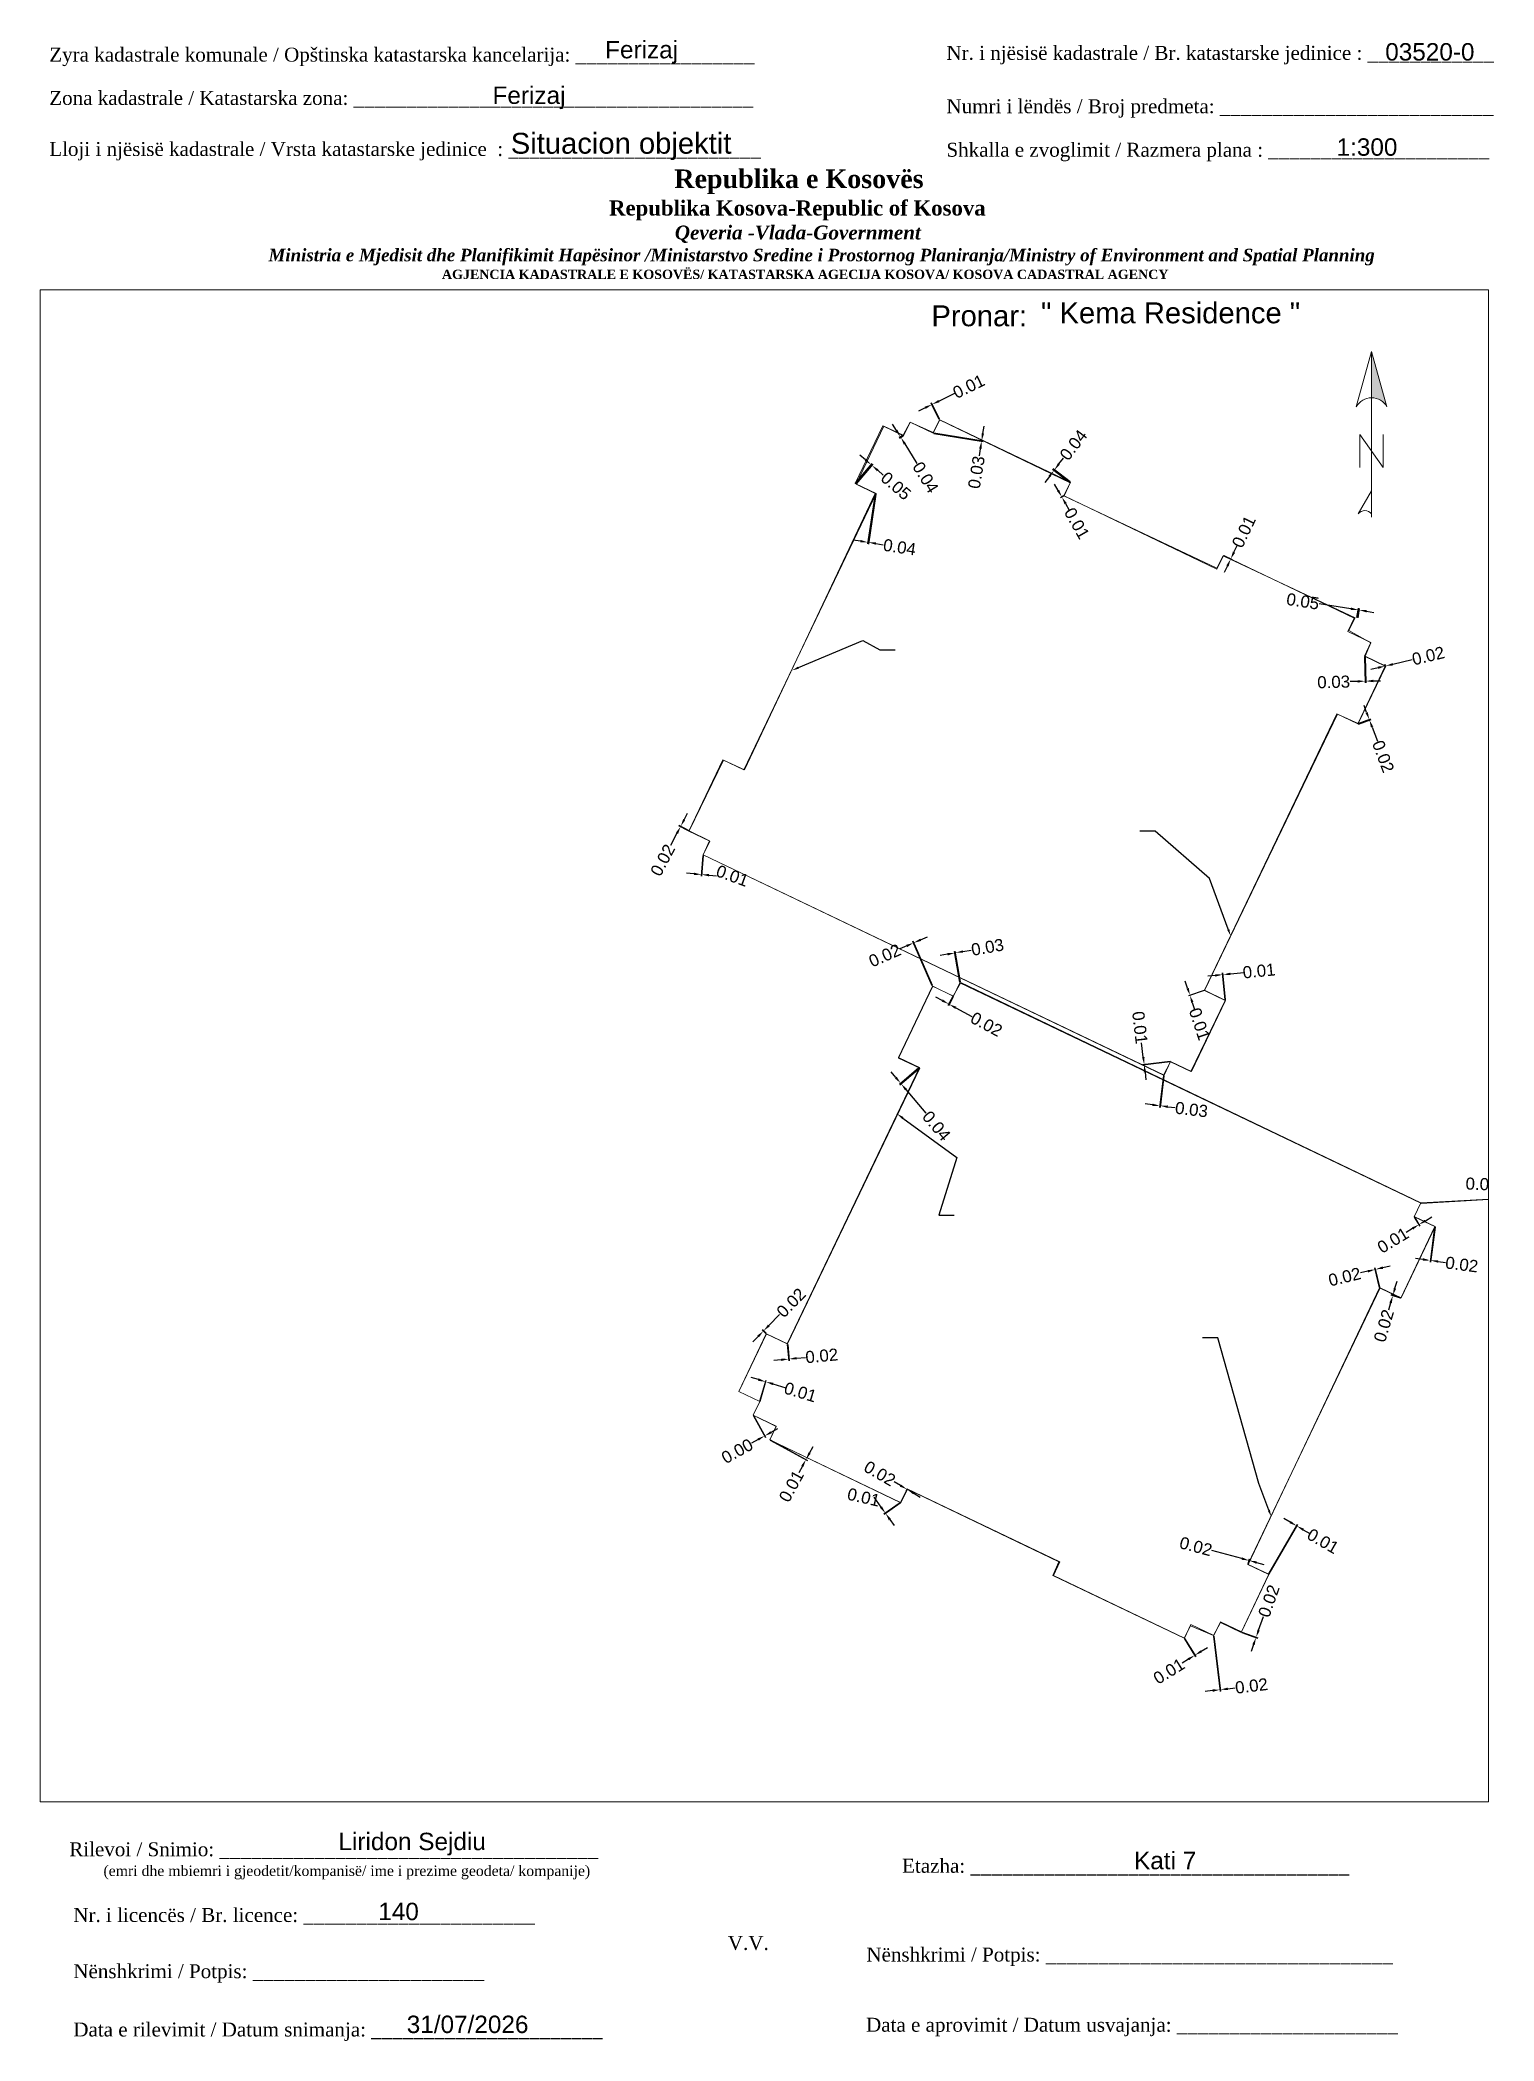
# Paper-space layout 'Layout1' of a CAD drawing. Header units: metres, sheet in millimetres. Extents: x 0 to 209, y 3 to 291.
# The model-space entities are those that its viewports show. They can reach past a viewport. Long polylines and large blocks are cut down to what shows.
import ezdxf
from ezdxf import colors
from ezdxf.entities.mleader import LeaderData, LeaderLine
from ezdxf.math import Vec2, Vec3

# ---------------------------------------------------------------- set-up
doc = ezdxf.new("R2010")
doc.units = ezdxf.units.M
doc.layers.get('0').update_dxf_attribs({"lineweight": 0})
for name, color, linetype, lineweight in [('kati 7 ekzekutim', 1, 'Continuous', 0), ('kati 7 ekzekutim pikat', 1, 'Continuous', 0), ('kati 7 projekt', 250, 'Continuous', 0), ('Korniza e jashtme', 7, 'Continuous', 0), ('korniza txt', 7, 'Continuous', 0)]:
    doc.layers.add(name, color=color, linetype=linetype, lineweight=lineweight)
doc.styles.get("Standard").update_dxf_attribs({"font": 'arial.ttf'})
doc.dimstyles.get("Standard").update_dxf_attribs({"dimtxt": 0.18, "dimasz": 0.18, "dimexe": 0.18, "dimexo": 0.0625, "dimgap": 0.09, "dimtad": 0, "dimtih": 1, "dimtoh": 1, "dimdec": 4, "dimzin": 0, "dimdsep": 46, "dimtxsty": 'Standard', "dimcen": 0.09, "dimadec": 0, "dimazin": 0, "dimtfac": 1, "dimtdec": 4, "dimtofl": 0, "dimtmove": 0, "dimatfit": 3, "dimfxl": 1, "dimtolj": 1, "dimtzin": 0, "dimarcsym": 0})

psp = doc.layouts.get("Layout1")

# ---------------------------------------------------------------- texts
for s, insert, char_height, width, attachment_point in [('Ferizaj', (86.39, 288.84), 2.5, 9.9735, 5), ('03520-0', (193.17, 290.15), 2.5, 12.8172, 1), ('{\\fTimes New Roman|b0|i0|c0|p18;Zyra kadastrale komunale / Opštinska katastarska kancelarija: _________________}', (1.33, 289.5), 2, 100.6873, 1), ('{\\fTimes New Roman|b0|i0|c0|p18;Nr. i njësisë kadastrale / Br. katastarske jedinice : ____________}', (130.16, 289.75), 2, 79.9484, 1), ('{\\fTimes New Roman|b0|i0|c0|p18;Zona kadastrale / Katastarska zona: ______________________________________}', (1.33, 283.28), 2, 100.6873, 1), ('Ferizaj', (64.98, 283.92), 2.5, 10.4792, 1), ('{\\fTimes New Roman|b0|i0|c0|p18;Numri i lëndës / Broj predmeta: __________________________}', (130.16, 282.09), 2, 79.9484, 1), ('{\\fTimes New Roman|b0|i0|c0|p18;Lloji i njësisë kadastrale / Vrsta katastarske jedinice  : ________________________}', (1.33, 275.95), 2, 100.6873, 1), ('Situacion objektit', (83.44, 275.32), 3, 39.1059, 5), ('{\\fTimes New Roman|b0|i0|c0|p18;Shkalla e zvoglimit / Razmera plana : _____________________}', (130.16, 275.84), 2, 79.9484, 1), ('1:300', (186.18, 276.48), 2.5, 8.7398, 1), ('\\pi77.297;{\\fBook Antiqua|b1|i0|c0|p18;\\H1.333x;Republika e Kosovës\\fTimes New Roman|b1|i0|c0|p18;\\P\\pi67.927;\\fBook Antiqua|b1|i0|c0|p18;\\H0.8125x;Republika Kosova-Republic of Kosova\\fTimes New Roman|b1|i0|c0|p18;\\P\\pi77.378;\\fBook Antiqua|b1|i1|c0|p18;\\H0.9233x;Qeveria -Vlada-Government \\P\\pi13.032,l6,t23.033;\\fTimes New Roman|b1|i1|c0|p18;\\H0.9x;Ministria e Mjedisit dhe Planifikimit Hapësinor /Ministarstvo Sredine i Prostornog Planiranja/Ministry of Environment and Spatial Planning\\P\\pi43.931,l0,tz;\\fBook Antiqua|b1|i0|c0|p18;\\H0.7406x;AGJENCIA KADASTRALE E KOSOVËS/ KATASTARSKA AGECIJA KOSOVA/ KOSOVA CADASTRAL AGENCY}', (13.78, 272.01), 2, 191.8237, 1), ('Pronar:  ', (128, 252.5), 3, 16.0723, 1)]:
    psp.add_mtext(s, dxfattribs=dict(insert=insert, char_height=char_height, width=width, attachment_point=attachment_point))
at = {"color": 1, "insert": (143.74, 252.92), "char_height": 3, "width": 97.9277, "attachment_point": 1}
psp.add_mtext('" Kema Residence "', dxfattribs=at)
at = {"layer": 'korniza txt'}
for s, p in [('Liridon Sejdiu', (42.86, 30.7)), ('Kati 7', (157.1, 27.96))]:
    psp.add_text(s, height=2.5, dxfattribs=at).set_placement(p)
for s, insert, char_height, width, attachment_point in [('{\\fTimes New Roman|b0|i0|c0|p18;Rilevoi / Snimio: ____________________________________\\P     \\H0.75x;(emri dhe mbiemri i gjeodetit/kompanisë/ ime i prezime geodeta/ kompanije)}', (42.17, 29.16), 2, 74.7958, 5), ('{\\fTimes New Roman|b0|i0|c0|p18;Etazha: ____________________________________\\P     }', (155.89, 26.59), 2, 74.7958, 5), ('140', (48.57, 23.15), 2.5, 5.8271, 1), ('{\\fTimes New Roman|b0|i0|c0|p18;Nr. i licencës / Br. licence: ______________________\\P                                }', (4.78, 22.39), 2, 83.344, 1), ('{\\fTimes New Roman|b0|i0|c0|p18;V.V.                                 }', (101.71, 17.35), 2, 5.7076, 5), ('{\\fTimes New Roman|b0|i0|c0|p18;Nënshkrimi / Potpis: ______________________\\P                                 }', (4.78, 14.32), 2, 83.344, 1), ('{\\fTimes New Roman|b0|i0|c0|p18; Nënshkrimi / Potpis: _________________________________}', (117.91, 16.71), 2, 83.344, 1), ('{\\fTimes New Roman|b0|i0|c0|p18;Data e rilevimit / Datum snimanja: ______________________\\P                                 }', (4.78, 5.95), 2, 83.344, 1), ('31/07/2026', (52.66, 6.94), 2.5, 17.4795, 1), ('{\\fTimes New Roman|b0|i0|c0|p18; Data e aprovimit / Datum usvajanja: _____________________}', (117.86, 6.63), 2, 83.344, 1)]:
    psp.add_mtext(s, dxfattribs=dict(at, insert=insert, char_height=char_height, width=width, attachment_point=attachment_point))

msp = doc.modelspace()

# ---------------------------------------------------------------- blocks, each defined once
blk = doc.blocks.new('*U34')
at = {"linetype": 'ByBlock', "lineweight": -2}
blk.add_hatch(color=0, dxfattribs=at).paths.add_polyline_path([(0, 562), (0, 301, -0.269143), (87, 250)])
at = {"color": 0, "linetype": 'ByBlock', "lineweight": -2}
for points in [[(87, 250, 0.580323), (-87, 250), (0, 562), (87, 250), (0, 562), (0, 300)], [(0, -356, 0.5), (-75, -356), (0, -225)]]:
    blk.add_lwpolyline(points, format="xyb", dxfattribs=at)
for points in [[(0, -375), (0, 562)], [(-66, -94), (-66, 94), (66, -94), (66, 94)]]:
    blk.add_lwpolyline(points, dxfattribs=at)
blk = doc.blocks.new('*D36')
at = {"layer": 'Defpoints', "color": 0, "transparency": 16777216}
for p in [(7511858.646, 4693296.973), (7511858.648, 4693296.964), (7511858.666, 4693296.968, 653.151)]:
    blk.add_point(p, dxfattribs=at)
at = {"layer": 'kati 7 ekzekutim', "color": 0, "lineweight": -2, "transparency": 16777216}
for p, q in [((7511858.975, 4693297.051), (7511859.811, 4693297.25)), ((7511858.335, 4693296.899), (7511858.023, 4693296.825)), ((7511858.642, 4693296.988), (7511858.629, 4693297.043)), ((7511858.661, 4693296.992), (7511858.648, 4693297.047))]:
    blk.add_line(p, q, dxfattribs=at)
at = {"layer": 'kati 7 ekzekutim', "color": 0, "transparency": 16777216}
for points in [[(7511858.322, 4693296.951), (7511858.347, 4693296.847), (7511858.646, 4693296.973)], [(7511858.963, 4693297.103), (7511858.988, 4693297), (7511858.664, 4693296.977)]]:
    blk.add_solid(points, dxfattribs=at)
at = {"layer": 'kati 7 ekzekutim', "color": 0, "transparency": 16777216, "insert": (7511860.5, 4693297.414), "char_height": 0.52, "attachment_point": 5, "rotation": 13.37687}
blk.add_mtext('\\A1;0.02', dxfattribs=at)
blk = doc.blocks.new('*D38')
at = {"layer": 'Defpoints', "color": 0, "transparency": 16777216}
for p in [(7511857.958, 4693294.669), (7511857.462, 4693294.483), (7511857.47, 4693294.461, 650.144)]:
    blk.add_point(p, dxfattribs=at)
at = {"layer": 'kati 7 ekzekutim', "color": 0, "lineweight": -2, "transparency": 16777216}
for p, q in [((7511857.485, 4693294.492), (7511858.026, 4693294.695)), ((7511857.493, 4693294.47), (7511858.034, 4693294.673)), ((7511857.845, 4693294.969), (7511857.733, 4693295.268)), ((7511858.079, 4693294.348), (7511858.307, 4693293.742))]:
    blk.add_line(p, q, dxfattribs=at)
at = {"layer": 'kati 7 ekzekutim', "color": 0, "transparency": 16777216}
for points in [[(7511857.895, 4693294.988), (7511857.796, 4693294.95), (7511857.958, 4693294.669)], [(7511858.129, 4693294.367), (7511858.029, 4693294.329), (7511857.966, 4693294.648)]]:
    blk.add_solid(points, dxfattribs=at)
at = {"layer": 'kati 7 ekzekutim', "color": 0, "transparency": 16777216, "insert": (7511858.557, 4693293.079), "char_height": 0.52, "attachment_point": 5, "rotation": 290.6188}
blk.add_mtext('\\A1;0.02', dxfattribs=at)
blk = doc.blocks.new('*D40')
at = {"layer": 'Defpoints', "color": 0, "transparency": 16777216}
for p in [(7511857.746, 4693297.395), (7511857.781, 4693297.396, 653.054), (7511857.81, 4693296.323)]:
    blk.add_point(p, dxfattribs=at)
at = {"layer": 'kati 7 ekzekutim', "color": 0, "lineweight": -2, "transparency": 16777216}
for p, q in [((7511857.747, 4693297.37), (7511857.777, 4693296.25)), ((7511857.782, 4693297.371), (7511857.812, 4693296.251)), ((7511857.455, 4693296.313), (7511857.135, 4693296.305)), ((7511858.13, 4693296.331), (7511858.449, 4693296.34))]:
    blk.add_line(p, q, dxfattribs=at)
at = {"layer": 'kati 7 ekzekutim', "color": 0, "transparency": 16777216}
for points in [[(7511857.453, 4693296.367), (7511857.456, 4693296.26), (7511857.775, 4693296.322)], [(7511858.128, 4693296.385), (7511858.131, 4693296.278), (7511857.81, 4693296.323)]]:
    blk.add_solid(points, dxfattribs=at)
at = {"layer": 'kati 7 ekzekutim', "color": 0, "transparency": 16777216, "insert": (7511856.424, 4693296.286), "char_height": 0.52, "attachment_point": 5, "rotation": 1.53119}
blk.add_mtext('\\A1;0.03', dxfattribs=at)
blk = doc.blocks.new('*D42')
at = {"layer": 'Defpoints', "color": 0, "transparency": 16777216}
for p in [(7511857.425, 4693299.038), (7511857.474, 4693299.031), (7511857.48, 4693299.392)]:
    blk.add_point(p, dxfattribs=at)
at = {"layer": 'kati 7 ekzekutim', "color": 0, "lineweight": -2, "transparency": 16777216}
for p, q in [((7511857.163, 4693299.441), (7511855.802, 4693299.652)), ((7511857.429, 4693299.063), (7511857.491, 4693299.463)), ((7511857.478, 4693299.056), (7511857.54, 4693299.455)), ((7511857.845, 4693299.335), (7511858.161, 4693299.286))]:
    blk.add_line(p, q, dxfattribs=at)
at = {"layer": 'kati 7 ekzekutim', "color": 0, "transparency": 16777216}
for points in [[(7511857.172, 4693299.494), (7511857.155, 4693299.388), (7511857.48, 4693299.392)], [(7511857.853, 4693299.388), (7511857.837, 4693299.282), (7511857.528, 4693299.384)]]:
    blk.add_solid(points, dxfattribs=at)
at = {"layer": 'kati 7 ekzekutim', "color": 0, "transparency": 16777216, "insert": (7511855.097, 4693299.761), "char_height": 0.52, "attachment_point": 5, "rotation": 351.1838}
blk.add_mtext('\\A1;0.05', dxfattribs=at)
blk = doc.blocks.new('*D45')
at = {"layer": 'Defpoints', "color": 0, "transparency": 16777216}
for p in [(7511851.67, 4693301.727, 643.937), (7511851.676, 4693301.739), (7511851.987, 4693301.576)]:
    blk.add_point(p, dxfattribs=at)
at = {"layer": 'kati 7 ekzekutim', "color": 0, "lineweight": -2, "transparency": 16777216}
for p, q in [((7511851.693, 4693301.716), (7511852.052, 4693301.544)), ((7511851.699, 4693301.728), (7511852.057, 4693301.556)), ((7511852.13, 4693301.876), (7511852.269, 4693302.165)), ((7511851.849, 4693301.287), (7511851.711, 4693300.998))]:
    blk.add_line(p, q, dxfattribs=at)
at = {"layer": 'kati 7 ekzekutim', "color": 0, "transparency": 16777216}
for points in [[(7511851.801, 4693301.31), (7511851.897, 4693301.264), (7511851.987, 4693301.576)], [(7511852.082, 4693301.899), (7511852.179, 4693301.853), (7511851.992, 4693301.587)]]:
    blk.add_solid(points, dxfattribs=at)
at = {"layer": 'kati 7 ekzekutim', "color": 0, "transparency": 16777216, "insert": (7511852.554, 4693302.761), "char_height": 0.52, "attachment_point": 5, "rotation": 64.44329}
blk.add_mtext('\\A1;0.01', dxfattribs=at)
blk = doc.blocks.new('*D46')
at = {"layer": 'Defpoints', "color": 0, "transparency": 16777216}
for p in [(7511844.394, 4693305.423), (7511845.09, 4693304.888), (7511845.068, 4693304.859, 653.119)]:
    blk.add_point(p, dxfattribs=at)
at = {"layer": 'kati 7 ekzekutim', "color": 0, "lineweight": -2, "transparency": 16777216}
for p, q in [((7511844.589, 4693305.677), (7511844.784, 4693305.93)), ((7511844.177, 4693305.14), (7511843.982, 4693304.886)), ((7511845.048, 4693304.874), (7511844.315, 4693305.438)), ((7511845.07, 4693304.903), (7511844.337, 4693305.467))]:
    blk.add_line(p, q, dxfattribs=at)
at = {"layer": 'kati 7 ekzekutim', "color": 0, "transparency": 16777216}
for points in [[(7511844.134, 4693305.173), (7511844.219, 4693305.108), (7511844.372, 4693305.394)], [(7511844.547, 4693305.709), (7511844.631, 4693305.644), (7511844.394, 4693305.423)]]:
    blk.add_solid(points, dxfattribs=at)
at = {"layer": 'kati 7 ekzekutim', "color": 0, "transparency": 16777216, "insert": (7511845.216, 4693306.494), "char_height": 0.52, "attachment_point": 5, "rotation": 52.47356}
blk.add_mtext('\\A1;0.04', dxfattribs=at)
blk = doc.blocks.new('*D47')
at = {"layer": 'Defpoints', "color": 0, "transparency": 16777216}
for p in [(7511844.712, 4693304.257), (7511844.805, 4693304.31, 643.937), (7511844.81, 4693304.302)]:
    blk.add_point(p, dxfattribs=at)
at = {"layer": 'kati 7 ekzekutim', "color": 0, "lineweight": -2, "transparency": 16777216}
for p, q in [((7511844.554, 4693304.535), (7511844.396, 4693304.813)), ((7511844.783, 4693304.298), (7511844.65, 4693304.222)), ((7511844.788, 4693304.289), (7511844.655, 4693304.213)), ((7511844.876, 4693303.971), (7511845.034, 4693303.693))]:
    blk.add_line(p, q, dxfattribs=at)
at = {"layer": 'kati 7 ekzekutim', "color": 0, "transparency": 16777216}
for points in [[(7511844.6, 4693304.562), (7511844.508, 4693304.509), (7511844.712, 4693304.257)], [(7511844.922, 4693303.997), (7511844.829, 4693303.944), (7511844.717, 4693304.249)]]:
    blk.add_solid(points, dxfattribs=at)
at = {"layer": 'kati 7 ekzekutim', "color": 0, "transparency": 16777216, "insert": (7511845.361, 4693303.118), "char_height": 0.52, "attachment_point": 5, "rotation": 299.66579}
blk.add_mtext('\\A1;0.01', dxfattribs=at)
blk = doc.blocks.new('*D48')
at = {"layer": 'Defpoints', "color": 0, "transparency": 16777216}
for p in [(7511839.129, 4693308.244), (7511839.439, 4693307.578, 653.145), (7511839.452, 4693307.584)]:
    blk.add_point(p, dxfattribs=at)
at = {"layer": 'kati 7 ekzekutim', "color": 0, "lineweight": -2, "transparency": 16777216}
for p, q in [((7511839.417, 4693308.385), (7511840.11, 4693308.723)), ((7511838.829, 4693308.098), (7511838.541, 4693307.957)), ((7511839.428, 4693307.6), (7511839.085, 4693308.303)), ((7511839.441, 4693307.607), (7511839.098, 4693308.309))]:
    blk.add_line(p, q, dxfattribs=at)
at = {"layer": 'kati 7 ekzekutim', "color": 0, "transparency": 16777216}
for points in [[(7511839.393, 4693308.433), (7511839.44, 4693308.337), (7511839.129, 4693308.244)], [(7511838.806, 4693308.146), (7511838.852, 4693308.05), (7511839.116, 4693308.238)]]:
    blk.add_solid(points, dxfattribs=at)
at = {"layer": 'kati 7 ekzekutim', "color": 0, "transparency": 16777216, "insert": (7511840.704, 4693309.014), "char_height": 0.52, "attachment_point": 5, "rotation": 26.03519}
blk.add_mtext('\\A1;0.01', dxfattribs=at)
blk = doc.blocks.new('*D52')
at = {"layer": 'Defpoints', "color": 0, "transparency": 16777216}
for p in [(7511836.5, 4693305.644), (7511835.81, 4693304.836), (7511835.848, 4693304.804, 653.189)]:
    blk.add_point(p, dxfattribs=at)
at = {"layer": 'kati 7 ekzekutim', "color": 0, "lineweight": -2, "transparency": 16777216}
for p, q in [((7511836.256, 4693305.852), (7511836.013, 4693306.06)), ((7511835.826, 4693304.855), (7511836.546, 4693305.699)), ((7511835.864, 4693304.823), (7511836.584, 4693305.667)), ((7511836.781, 4693305.404), (7511837.024, 4693305.196))]:
    blk.add_line(p, q, dxfattribs=at)
at = {"layer": 'kati 7 ekzekutim', "color": 0, "transparency": 16777216}
for points in [[(7511836.291, 4693305.893), (7511836.222, 4693305.811), (7511836.5, 4693305.644)], [(7511836.816, 4693305.445), (7511836.746, 4693305.363), (7511836.538, 4693305.612)]]:
    blk.add_solid(points, dxfattribs=at)
at = {"layer": 'kati 7 ekzekutim', "color": 0, "transparency": 16777216, "insert": (7511837.567, 4693304.733), "char_height": 0.52, "attachment_point": 5, "rotation": 319.51068}
blk.add_mtext('\\A1;0.05', dxfattribs=at)
blk = doc.blocks.new('*D53')
at = {"layer": 'Defpoints', "color": 0, "transparency": 16777216}
for p in [(7511836.673, 4693304.411, 653.151), (7511836.712, 4693304.405), (7511836.352, 4693302.304)]:
    blk.add_point(p, dxfattribs=at)
at = {"layer": 'kati 7 ekzekutim', "color": 0, "lineweight": -2, "transparency": 16777216}
for p, q in [((7511836.669, 4693304.386), (7511836.341, 4693302.232)), ((7511836.708, 4693304.38), (7511836.38, 4693302.226)), ((7511836.035, 4693302.352), (7511835.719, 4693302.4)), ((7511836.707, 4693302.249), (7511837.023, 4693302.201))]:
    blk.add_line(p, q, dxfattribs=at)
at = {"layer": 'kati 7 ekzekutim', "color": 0, "transparency": 16777216}
for points in [[(7511836.043, 4693302.405), (7511836.027, 4693302.299), (7511836.352, 4693302.304)], [(7511836.715, 4693302.302), (7511836.699, 4693302.197), (7511836.391, 4693302.298)]]:
    blk.add_solid(points, dxfattribs=at)
at = {"layer": 'kati 7 ekzekutim', "color": 0, "transparency": 16777216, "insert": (7511837.726, 4693302.094), "char_height": 0.52, "attachment_point": 5, "rotation": 351.32697}
blk.add_mtext('\\A1;0.04', dxfattribs=at)
blk = doc.blocks.new('*D54')
at = {"layer": 'Defpoints', "color": 0, "transparency": 16777216}
for p in [(7511837.758, 4693306.852), (7511837.875, 4693306.924, 653.141), (7511837.899, 4693306.886)]:
    blk.add_point(p, dxfattribs=at)
at = {"layer": 'kati 7 ekzekutim', "color": 0, "lineweight": -2, "transparency": 16777216}
for p, q in [((7511837.59, 4693307.124), (7511837.421, 4693307.396)), ((7511837.854, 4693306.911), (7511837.697, 4693306.814)), ((7511837.877, 4693306.873), (7511837.72, 4693306.776)), ((7511837.95, 4693306.541), (7511838.468, 4693305.704))]:
    blk.add_line(p, q, dxfattribs=at)
at = {"layer": 'kati 7 ekzekutim', "color": 0, "transparency": 16777216}
for points in [[(7511837.635, 4693307.152), (7511837.544, 4693307.096), (7511837.758, 4693306.852)], [(7511837.995, 4693306.57), (7511837.905, 4693306.513), (7511837.782, 4693306.814)]]:
    blk.add_solid(points, dxfattribs=at)
at = {"layer": 'kati 7 ekzekutim', "color": 0, "transparency": 16777216, "insert": (7511838.842, 4693305.099), "char_height": 0.52, "attachment_point": 5, "rotation": 301.74771}
blk.add_mtext('\\A1;0.04', dxfattribs=at)
blk = doc.blocks.new('*D55')
at = {"layer": 'Defpoints', "color": 0, "transparency": 16777216}
for p in [(7511839.171, 4693306.998), (7511839.176, 4693307.026, 653.142), (7511841.26, 4693306.68)]:
    blk.add_point(p, dxfattribs=at)
at = {"layer": 'kati 7 ekzekutim', "color": 0, "lineweight": -2, "transparency": 16777216}
for p, q in [((7511839.196, 4693306.994), (7511841.327, 4693306.64)), ((7511839.201, 4693307.022), (7511841.332, 4693306.668)), ((7511841.313, 4693306.996), (7511841.365, 4693307.312)), ((7511841.203, 4693306.336), (7511841.151, 4693306.021))]:
    blk.add_line(p, q, dxfattribs=at)
at = {"layer": 'kati 7 ekzekutim', "color": 0, "transparency": 16777216}
for points in [[(7511841.151, 4693306.345), (7511841.256, 4693306.328), (7511841.256, 4693306.652)], [(7511841.26, 4693307.005), (7511841.365, 4693306.987), (7511841.26, 4693306.68)]]:
    blk.add_solid(points, dxfattribs=at)
at = {"layer": 'kati 7 ekzekutim', "color": 0, "transparency": 16777216, "insert": (7511841.035, 4693305.319), "char_height": 0.52, "attachment_point": 5, "rotation": 80.58022}
blk.add_mtext('\\A1;0.03', dxfattribs=at)
blk = doc.blocks.new('*D58')
at = {"layer": 'Defpoints', "color": 0, "transparency": 16777216}
for p in [(7511828.295, 4693290.073), (7511828.649, 4693289.861), (7511828.659, 4693289.88, 653.154)]:
    blk.add_point(p, dxfattribs=at)
at = {"layer": 'kati 7 ekzekutim', "color": 0, "lineweight": -2, "transparency": 16777216}
for p, q in [((7511828.445, 4693290.356), (7511828.595, 4693290.638)), ((7511828.135, 4693289.771), (7511827.853, 4693289.24)), ((7511828.627, 4693289.872), (7511828.221, 4693290.087)), ((7511828.637, 4693289.892), (7511828.232, 4693290.107))]:
    blk.add_line(p, q, dxfattribs=at)
at = {"layer": 'kati 7 ekzekutim', "color": 0, "transparency": 16777216}
for points in [[(7511828.398, 4693290.381), (7511828.492, 4693290.331), (7511828.295, 4693290.073)], [(7511828.088, 4693289.796), (7511828.182, 4693289.746), (7511828.285, 4693290.053)]]:
    blk.add_solid(points, dxfattribs=at)
at = {"layer": 'kati 7 ekzekutim', "color": 0, "transparency": 16777216, "insert": (7511827.521, 4693288.614), "char_height": 0.52, "attachment_point": 5, "rotation": 62.05531}
blk.add_mtext('\\A1;0.02', dxfattribs=at)
blk = doc.blocks.new('*D60')
at = {"layer": 'Defpoints', "color": 0, "transparency": 16777216}
for p in [(7511829.256, 4693288.844, 653.071), (7511829.27, 4693288.843), (7511829.199, 4693287.991)]:
    blk.add_point(p, dxfattribs=at)
at = {"layer": 'kati 7 ekzekutim', "color": 0, "lineweight": -2, "transparency": 16777216}
for p, q in [((7511829.254, 4693288.819), (7511829.178, 4693287.921)), ((7511829.268, 4693288.818), (7511829.193, 4693287.92)), ((7511828.866, 4693288.019), (7511828.547, 4693288.046)), ((7511829.518, 4693287.965), (7511829.837, 4693287.938))]:
    blk.add_line(p, q, dxfattribs=at)
at = {"layer": 'kati 7 ekzekutim', "color": 0, "transparency": 16777216}
for points in [[(7511828.87, 4693288.073), (7511828.861, 4693287.966), (7511829.185, 4693287.993)], [(7511829.522, 4693288.018), (7511829.513, 4693287.912), (7511829.199, 4693287.991)]]:
    blk.add_solid(points, dxfattribs=at)
at = {"layer": 'kati 7 ekzekutim', "color": 0, "transparency": 16777216, "insert": (7511830.522, 4693287.938), "char_height": 0.52, "attachment_point": 5, "rotation": 340}
blk.add_mtext('\\A1;0.01', dxfattribs=at)
blk = doc.blocks.new('*D61')
at = {"layer": 'Defpoints', "color": 0, "transparency": 16777216}
for p in [(7511851.644, 4693283.681), (7511851.755, 4693282.573, 643.937), (7511851.767, 4693282.574)]:
    blk.add_point(p, dxfattribs=at)
at = {"layer": 'kati 7 ekzekutim', "color": 0, "lineweight": -2, "transparency": 16777216}
for p, q in [((7511851.326, 4693283.649), (7511851.007, 4693283.617)), ((7511851.753, 4693282.598), (7511851.637, 4693283.753)), ((7511851.765, 4693282.599), (7511851.649, 4693283.754)), ((7511851.975, 4693283.714), (7511852.553, 4693283.772))]:
    blk.add_line(p, q, dxfattribs=at)
at = {"layer": 'kati 7 ekzekutim', "color": 0, "transparency": 16777216}
for points in [[(7511851.32, 4693283.702), (7511851.331, 4693283.596), (7511851.644, 4693283.681)], [(7511851.969, 4693283.767), (7511851.98, 4693283.661), (7511851.656, 4693283.682)]]:
    blk.add_solid(points, dxfattribs=at)
at = {"layer": 'kati 7 ekzekutim', "color": 0, "transparency": 16777216, "insert": (7511853.211, 4693283.838), "char_height": 0.52, "attachment_point": 5, "rotation": 5.71798}
blk.add_mtext('\\A1;0.01', dxfattribs=at)
blk = doc.blocks.new('*D62')
at = {"layer": 'Defpoints', "color": 0, "transparency": 16777216}
for p in [(7511850.232, 4693282.796), (7511850.865, 4693283.006), (7511850.867, 4693283, 643.937)]:
    blk.add_point(p, dxfattribs=at)
at = {"layer": 'kati 7 ekzekutim', "color": 0, "lineweight": -2, "transparency": 16777216}
for p, q in [((7511850.132, 4693283.099), (7511850.031, 4693283.403)), ((7511850.841, 4693282.998), (7511850.164, 4693282.773)), ((7511850.843, 4693282.992), (7511850.166, 4693282.767)), ((7511850.335, 4693282.486), (7511850.436, 4693282.183))]:
    blk.add_line(p, q, dxfattribs=at)
at = {"layer": 'kati 7 ekzekutim', "color": 0, "transparency": 16777216}
for points in [[(7511850.182, 4693283.116), (7511850.081, 4693283.083), (7511850.232, 4693282.796)], [(7511850.386, 4693282.503), (7511850.284, 4693282.47), (7511850.234, 4693282.79)]]:
    blk.add_solid(points, dxfattribs=at)
at = {"layer": 'kati 7 ekzekutim', "color": 0, "transparency": 16777216, "insert": (7511850.644, 4693281.555), "char_height": 0.52, "attachment_point": 5, "rotation": 288.3556}
blk.add_mtext('\\A1;0.01', dxfattribs=at)
blk = doc.blocks.new('*D64')
at = {"layer": 'Defpoints', "color": 0, "transparency": 16777216}
for p in [(7511849.092, 4693279.355, 653.027), (7511849.118, 4693279.352), (7511848.934, 4693278.034)]:
    blk.add_point(p, dxfattribs=at)
at = {"layer": 'kati 7 ekzekutim', "color": 0, "lineweight": -2, "transparency": 16777216}
for p, q in [((7511849.089, 4693279.33), (7511848.925, 4693277.962)), ((7511849.115, 4693279.327), (7511848.951, 4693277.959)), ((7511848.616, 4693278.072), (7511848.298, 4693278.11)), ((7511849.277, 4693277.993), (7511849.595, 4693277.955))]:
    blk.add_line(p, q, dxfattribs=at)
at = {"layer": 'kati 7 ekzekutim', "color": 0, "transparency": 16777216}
for points in [[(7511848.622, 4693278.125), (7511848.61, 4693278.019), (7511848.934, 4693278.034)], [(7511849.284, 4693278.046), (7511849.271, 4693277.94), (7511848.96, 4693278.031)]]:
    blk.add_solid(points, dxfattribs=at)
at = {"layer": 'kati 7 ekzekutim', "color": 0, "transparency": 16777216, "insert": (7511850.301, 4693277.87), "char_height": 0.52, "attachment_point": 5, "rotation": 353.16696}
blk.add_mtext('\\A1;0.03', dxfattribs=at)
blk = doc.blocks.new('*D65')
at = {"layer": 'Defpoints', "color": 0, "transparency": 16777216}
for p in [(7511849.398, 4693279.938), (7511849.4, 4693279.924, 643.937), (7511848.262, 4693279.793)]:
    blk.add_point(p, dxfattribs=at)
at = {"layer": 'kati 7 ekzekutim', "color": 0, "lineweight": -2, "transparency": 16777216}
for p, q in [((7511848.224, 4693280.125), (7511848.153, 4693280.743)), ((7511849.374, 4693279.935), (7511848.189, 4693279.799)), ((7511849.375, 4693279.921), (7511848.19, 4693279.785)), ((7511848.298, 4693279.475), (7511848.335, 4693279.157))]:
    blk.add_line(p, q, dxfattribs=at)
at = {"layer": 'kati 7 ekzekutim', "color": 0, "transparency": 16777216}
for points in [[(7511848.277, 4693280.132), (7511848.171, 4693280.119), (7511848.26, 4693279.808)], [(7511848.351, 4693279.481), (7511848.245, 4693279.469), (7511848.262, 4693279.793)]]:
    blk.add_solid(points, dxfattribs=at)
at = {"layer": 'kati 7 ekzekutim', "color": 0, "transparency": 16777216, "insert": (7511848.077, 4693281.4), "char_height": 0.52, "attachment_point": 5, "rotation": 276.55317}
blk.add_mtext('\\A1;0.01', dxfattribs=at)
blk = doc.blocks.new('*D66')
at = {"layer": 'Defpoints', "color": 0, "transparency": 16777216}
for p in [(7511863.154, 4693274.013), (7511860.173, 4693273.849), (7511860.173, 4693273.844)]:
    blk.add_point(p, dxfattribs=at)
at = {"layer": 'kati 7 ekzekutim', "color": 0, "lineweight": -2, "transparency": 16777216}
for p, q in [((7511860.198, 4693273.85), (7511863.226, 4693274.023)), ((7511860.198, 4693273.845), (7511863.226, 4693274.017)), ((7511863.136, 4693274.338), (7511863.118, 4693274.658)), ((7511863.173, 4693273.694), (7511863.191, 4693273.374))]:
    blk.add_line(p, q, dxfattribs=at)
at = {"layer": 'kati 7 ekzekutim', "color": 0, "transparency": 16777216}
for points in [[(7511863.189, 4693274.341), (7511863.083, 4693274.335), (7511863.154, 4693274.019)], [(7511863.226, 4693273.697), (7511863.119, 4693273.691), (7511863.154, 4693274.013)]]:
    blk.add_solid(points, dxfattribs=at)
at = {"layer": 'kati 7 ekzekutim', "color": 0, "transparency": 16777216, "insert": (7511862.815, 4693274.658), "char_height": 0.52, "attachment_point": 5, "rotation": 358}
blk.add_mtext('\\A1;0.01', dxfattribs=at)
blk = doc.blocks.new('*D67')
at = {"layer": 'Defpoints', "color": 0, "transparency": 16777216}
for p in [(7511859.886, 4693273.253), (7511859.893, 4693273.257), (7511860.101, 4693272.915)]:
    blk.add_point(p, dxfattribs=at)
at = {"layer": 'kati 7 ekzekutim', "color": 0, "lineweight": -2, "transparency": 16777216}
for p, q in [((7511859.899, 4693273.232), (7511860.131, 4693272.849)), ((7511859.906, 4693273.236), (7511860.138, 4693272.853)), ((7511860.374, 4693273.081), (7511860.648, 4693273.247)), ((7511859.82, 4693272.745), (7511859.546, 4693272.579))]:
    blk.add_line(p, q, dxfattribs=at)
at = {"layer": 'kati 7 ekzekutim', "color": 0, "transparency": 16777216}
for points in [[(7511860.346, 4693273.126), (7511860.402, 4693273.035), (7511860.101, 4693272.915)], [(7511859.792, 4693272.79), (7511859.848, 4693272.699), (7511860.094, 4693272.911)]]:
    blk.add_solid(points, dxfattribs=at)
at = {"layer": 'kati 7 ekzekutim', "color": 0, "transparency": 16777216, "insert": (7511858.981, 4693272.236), "char_height": 0.52, "attachment_point": 5, "rotation": 31.24235}
blk.add_mtext('\\A1;0.01', dxfattribs=at)
blk = doc.blocks.new('*D68')
at = {"layer": 'Defpoints', "color": 0, "transparency": 16777216}
for p in [(7511860.778, 4693272.828, 653.137), (7511860.795, 4693272.826), (7511860.588, 4693271.372)]:
    blk.add_point(p, dxfattribs=at)
at = {"layer": 'kati 7 ekzekutim', "color": 0, "lineweight": -2, "transparency": 16777216}
for p, q in [((7511860.775, 4693272.803), (7511860.579, 4693271.301)), ((7511860.792, 4693272.801), (7511860.596, 4693271.298)), ((7511860.271, 4693271.413), (7511859.954, 4693271.455)), ((7511860.923, 4693271.328), (7511861.24, 4693271.287))]:
    blk.add_line(p, q, dxfattribs=at)
at = {"layer": 'kati 7 ekzekutim', "color": 0, "transparency": 16777216}
for points in [[(7511860.278, 4693271.466), (7511860.264, 4693271.36), (7511860.588, 4693271.372)], [(7511860.929, 4693271.381), (7511860.916, 4693271.275), (7511860.605, 4693271.37)]]:
    blk.add_solid(points, dxfattribs=at)
at = {"layer": 'kati 7 ekzekutim', "color": 0, "transparency": 16777216, "insert": (7511861.943, 4693271.195), "char_height": 0.52, "attachment_point": 5, "rotation": 352.57136}
blk.add_mtext('\\A1;0.02', dxfattribs=at)
blk = doc.blocks.new('*D69')
at = {"layer": 'Defpoints', "color": 0, "transparency": 16777216}
for p in [(7511858.233, 4693270.986), (7511858.402, 4693270.184), (7511858.426, 4693270.19)]:
    blk.add_point(p, dxfattribs=at)
at = {"layer": 'kati 7 ekzekutim', "color": 0, "lineweight": -2, "transparency": 16777216}
for p, q in [((7511857.898, 4693270.905), (7511857.587, 4693270.83)), ((7511858.396, 4693270.208), (7511858.192, 4693271.051)), ((7511858.42, 4693270.214), (7511858.216, 4693271.056)), ((7511858.544, 4693271.062), (7511858.855, 4693271.137))]:
    blk.add_line(p, q, dxfattribs=at)
at = {"layer": 'kati 7 ekzekutim', "color": 0, "transparency": 16777216}
for points in [[(7511857.885, 4693270.957), (7511857.91, 4693270.853), (7511858.209, 4693270.981)], [(7511858.531, 4693271.114), (7511858.557, 4693271.01), (7511858.233, 4693270.986)]]:
    blk.add_solid(points, dxfattribs=at)
at = {"layer": 'kati 7 ekzekutim', "color": 0, "transparency": 16777216, "insert": (7511856.898, 4693270.663), "char_height": 0.52, "attachment_point": 5, "rotation": 13.62644}
blk.add_mtext('\\A1;0.02', dxfattribs=at)
blk = doc.blocks.new('*D70')
at = {"layer": 'Defpoints', "color": 0, "transparency": 16777216}
for p in [(7511858.974, 4693269.863), (7511859.324, 4693269.744, 653.152), (7511859.328, 4693269.758)]:
    blk.add_point(p, dxfattribs=at)
at = {"layer": 'kati 7 ekzekutim', "color": 0, "lineweight": -2, "transparency": 16777216}
for p, q in [((7511859.065, 4693270.17), (7511859.156, 4693270.477)), ((7511859.3, 4693269.751), (7511858.901, 4693269.869)), ((7511859.304, 4693269.766), (7511858.905, 4693269.884)), ((7511858.879, 4693269.542), (7511858.788, 4693269.235))]:
    blk.add_line(p, q, dxfattribs=at)
at = {"layer": 'kati 7 ekzekutim', "color": 0, "transparency": 16777216}
for points in [[(7511858.828, 4693269.557), (7511858.93, 4693269.527), (7511858.97, 4693269.849)], [(7511859.014, 4693270.185), (7511859.116, 4693270.155), (7511858.974, 4693269.863)]]:
    blk.add_solid(points, dxfattribs=at)
at = {"layer": 'kati 7 ekzekutim', "color": 0, "transparency": 16777216, "insert": (7511858.587, 4693268.556), "char_height": 0.52, "attachment_point": 5, "rotation": 73.51598}
blk.add_mtext('\\A1;0.02', dxfattribs=at)
blk = doc.blocks.new('*D71')
at = {"layer": 'Defpoints', "color": 0, "transparency": 16777216}
for p in [(7511854.839, 4693259.933), (7511853.625, 4693257.855), (7511853.634, 4693257.85)]:
    blk.add_point(p, dxfattribs=at)
at = {"layer": 'kati 7 ekzekutim', "color": 0, "lineweight": -2, "transparency": 16777216}
for p, q in [((7511854.554, 4693260.098), (7511854.277, 4693260.258)), ((7511853.638, 4693257.877), (7511854.867, 4693260)), ((7511853.646, 4693257.872), (7511854.875, 4693259.995)), ((7511855.116, 4693259.772), (7511855.393, 4693259.612))]:
    blk.add_line(p, q, dxfattribs=at)
at = {"layer": 'kati 7 ekzekutim', "color": 0, "transparency": 16777216}
for points in [[(7511854.58, 4693260.144), (7511854.527, 4693260.052), (7511854.831, 4693259.938)], [(7511855.143, 4693259.818), (7511855.089, 4693259.726), (7511854.839, 4693259.933)]]:
    blk.add_solid(points, dxfattribs=at)
at = {"layer": 'kati 7 ekzekutim', "color": 0, "transparency": 16777216, "insert": (7511855.965, 4693259.281), "char_height": 0.52, "attachment_point": 5, "rotation": 329.93617}
blk.add_mtext('\\A1;0.01', dxfattribs=at)
blk = doc.blocks.new('*D72')
at = {"layer": 'Defpoints', "color": 0, "transparency": 16777216}
for p in [(7511852.792, 4693258.443), (7511852.732, 4693258.281), (7511852.748, 4693258.277)]:
    blk.add_point(p, dxfattribs=at)
at = {"layer": 'kati 7 ekzekutim', "color": 0, "lineweight": -2, "transparency": 16777216}
for p, q in [((7511852.466, 4693258.529), (7511851.174, 4693258.872)), ((7511852.738, 4693258.306), (7511852.794, 4693258.517)), ((7511852.754, 4693258.301), (7511852.81, 4693258.512)), ((7511853.101, 4693258.361), (7511853.411, 4693258.279))]:
    blk.add_line(p, q, dxfattribs=at)
at = {"layer": 'kati 7 ekzekutim', "color": 0, "transparency": 16777216}
for points in [[(7511852.48, 4693258.581), (7511852.453, 4693258.478), (7511852.776, 4693258.447)], [(7511853.115, 4693258.412), (7511853.088, 4693258.309), (7511852.792, 4693258.443)]]:
    blk.add_solid(points, dxfattribs=at)
at = {"layer": 'kati 7 ekzekutim', "color": 0, "transparency": 16777216, "insert": (7511850.489, 4693259.054), "char_height": 0.52, "attachment_point": 5, "rotation": 345.14681}
blk.add_mtext('\\A1;0.02', dxfattribs=at)
blk = doc.blocks.new('*D73')
at = {"layer": 'Defpoints', "color": 0, "transparency": 16777216}
for p in [(7511852.441, 4693255.351, 653.155), (7511852.447, 4693255.369), (7511853.085, 4693255.144)]:
    blk.add_point(p, dxfattribs=at)
at = {"layer": 'kati 7 ekzekutim', "color": 0, "lineweight": -2, "transparency": 16777216}
for p, q in [((7511853.192, 4693255.446), (7511853.399, 4693256.033)), ((7511852.465, 4693255.343), (7511853.147, 4693255.102)), ((7511852.471, 4693255.361), (7511853.153, 4693255.12)), ((7511852.973, 4693254.824), (7511852.866, 4693254.523))]:
    blk.add_line(p, q, dxfattribs=at)
at = {"layer": 'kati 7 ekzekutim', "color": 0, "transparency": 16777216}
for points in [[(7511852.922, 4693254.842), (7511853.023, 4693254.807), (7511853.079, 4693255.126)], [(7511853.142, 4693255.464), (7511853.242, 4693255.428), (7511853.085, 4693255.144)]]:
    blk.add_solid(points, dxfattribs=at)
at = {"layer": 'kati 7 ekzekutim', "color": 0, "transparency": 16777216, "insert": (7511853.634, 4693256.701), "char_height": 0.52, "attachment_point": 5, "rotation": 70.5867}
blk.add_mtext('\\A1;0.02', dxfattribs=at)
blk = doc.blocks.new('*D75')
at = {"layer": 'Defpoints', "color": 0, "transparency": 16777216}
for p in [(7511851.248, 4693255.212, 653.058), (7511851.265, 4693255.214), (7511851.546, 4693252.883)]:
    blk.add_point(p, dxfattribs=at)
at = {"layer": 'kati 7 ekzekutim', "color": 0, "lineweight": -2, "transparency": 16777216}
for p, q in [((7511851.251, 4693255.187), (7511851.538, 4693252.809)), ((7511851.268, 4693255.189), (7511851.554, 4693252.811)), ((7511851.211, 4693252.842), (7511850.894, 4693252.804)), ((7511851.864, 4693252.921), (7511852.181, 4693252.959))]:
    blk.add_line(p, q, dxfattribs=at)
at = {"layer": 'kati 7 ekzekutim', "color": 0, "transparency": 16777216}
for points in [[(7511851.205, 4693252.895), (7511851.218, 4693252.79), (7511851.529, 4693252.881)], [(7511851.857, 4693252.974), (7511851.87, 4693252.868), (7511851.546, 4693252.883)]]:
    blk.add_solid(points, dxfattribs=at)
at = {"layer": 'kati 7 ekzekutim', "color": 0, "transparency": 16777216, "insert": (7511852.885, 4693253.044), "char_height": 0.52, "attachment_point": 5, "rotation": 6.87538}
blk.add_mtext('\\A1;0.02', dxfattribs=at)
blk = doc.blocks.new('*D77')
at = {"layer": 'Defpoints', "color": 0, "transparency": 16777216}
for p in [(7511849.982, 4693255.096), (7511849.992, 4693255.102), (7511850.446, 4693254.366)]:
    blk.add_point(p, dxfattribs=at)
at = {"layer": 'kati 7 ekzekutim', "color": 0, "lineweight": -2, "transparency": 16777216}
for p, q in [((7511849.995, 4693255.075), (7511850.474, 4693254.299)), ((7511850.005, 4693255.081), (7511850.484, 4693254.305)), ((7511850.164, 4693254.192), (7511849.892, 4693254.024)), ((7511850.718, 4693254.534), (7511850.991, 4693254.703))]:
    blk.add_line(p, q, dxfattribs=at)
at = {"layer": 'kati 7 ekzekutim', "color": 0, "transparency": 16777216}
for points in [[(7511850.136, 4693254.238), (7511850.192, 4693254.147), (7511850.436, 4693254.36)], [(7511850.69, 4693254.58), (7511850.746, 4693254.489), (7511850.446, 4693254.366)]]:
    blk.add_solid(points, dxfattribs=at)
at = {"layer": 'kati 7 ekzekutim', "color": 0, "transparency": 16777216, "insert": (7511849.329, 4693253.677), "char_height": 0.52, "attachment_point": 5, "rotation": 31.68413}
blk.add_mtext('\\A1;0.01', dxfattribs=at)
blk = doc.blocks.new('*D80')
at = {"layer": 'Defpoints', "color": 0, "transparency": 16777216}
for p in [(7511838.048, 4693261.534), (7511838.058, 4693261.503), (7511838.069, 4693261.522, 653.047)]:
    blk.add_point(p, dxfattribs=at)
at = {"layer": 'kati 7 ekzekutim', "color": 0, "lineweight": -2, "transparency": 16777216}
for p, q in [((7511837.761, 4693261.676), (7511837.484, 4693261.837)), ((7511838.036, 4693261.513), (7511838.001, 4693261.453)), ((7511838.056, 4693261.5), (7511838.022, 4693261.441)), ((7511838.335, 4693261.342), (7511838.611, 4693261.181))]:
    blk.add_line(p, q, dxfattribs=at)
at = {"layer": 'kati 7 ekzekutim', "color": 0, "transparency": 16777216}
for points in [[(7511837.787, 4693261.722), (7511837.734, 4693261.63), (7511838.037, 4693261.515)], [(7511838.361, 4693261.388), (7511838.308, 4693261.296), (7511838.058, 4693261.503)]]:
    blk.add_solid(points, dxfattribs=at)
at = {"layer": 'kati 7 ekzekutim', "color": 0, "transparency": 16777216, "insert": (7511836.871, 4693262.193), "char_height": 0.52, "attachment_point": 5, "rotation": 329.81734}
blk.add_mtext('\\A1;0.02', dxfattribs=at)
blk = doc.blocks.new('*D81')
at = {"layer": 'Defpoints', "color": 0, "transparency": 16777216}
for p in [(7511837.768, 4693260.948), (7511837.776, 4693260.936), (7511837.12, 4693260.474)]:
    blk.add_point(p, dxfattribs=at)
at = {"layer": 'kati 7 ekzekutim', "color": 0, "lineweight": -2, "transparency": 16777216}
for p, q in [((7511836.928, 4693260.748), (7511836.63, 4693261.17)), ((7511837.747, 4693260.933), (7511837.053, 4693260.445)), ((7511837.756, 4693260.922), (7511837.061, 4693260.433)), ((7511837.304, 4693260.213), (7511837.489, 4693259.951))]:
    blk.add_line(p, q, dxfattribs=at)
at = {"layer": 'kati 7 ekzekutim', "color": 0, "transparency": 16777216}
for points in [[(7511836.971, 4693260.778), (7511836.884, 4693260.717), (7511837.112, 4693260.486)], [(7511837.348, 4693260.243), (7511837.261, 4693260.182), (7511837.12, 4693260.474)]]:
    blk.add_solid(points, dxfattribs=at)
at = {"layer": 'kati 7 ekzekutim', "color": 0, "transparency": 16777216, "insert": (7511836.178, 4693261.17), "char_height": 0.52, "attachment_point": 5, "rotation": 347}
blk.add_mtext('\\A1;0.01', dxfattribs=at)
blk = doc.blocks.new('*D83')
at = {"layer": 'Defpoints', "color": 0, "transparency": 16777216}
for p in [(7511832.129, 4693263.644), (7511832.132, 4693263.649), (7511833.692, 4693262.795)]:
    blk.add_point(p, dxfattribs=at)
at = {"layer": 'kati 7 ekzekutim', "color": 0, "lineweight": -2, "transparency": 16777216}
for p, q in [((7511832.151, 4693263.632), (7511833.752, 4693262.755)), ((7511832.154, 4693263.637), (7511833.755, 4693262.76)), ((7511833.846, 4693263.076), (7511833.999, 4693263.356)), ((7511833.536, 4693262.509), (7511833.382, 4693262.228))]:
    blk.add_line(p, q, dxfattribs=at)
at = {"layer": 'kati 7 ekzekutim', "color": 0, "transparency": 16777216}
for points in [[(7511833.489, 4693262.535), (7511833.582, 4693262.484), (7511833.689, 4693262.79)], [(7511833.799, 4693263.101), (7511833.893, 4693263.05), (7511833.692, 4693262.795)]]:
    blk.add_solid(points, dxfattribs=at)
at = {"layer": 'kati 7 ekzekutim', "color": 0, "transparency": 16777216, "insert": (7511833.064, 4693261.649), "char_height": 0.52, "attachment_point": 5, "rotation": 61.29808}
blk.add_mtext('\\A1;0.01', dxfattribs=at)
blk = doc.blocks.new('*D84')
at = {"layer": 'Defpoints', "color": 0, "transparency": 16777216}
for p in [(7511831.951, 4693266.145), (7511831.698, 4693265.291), (7511831.709, 4693265.288)]:
    blk.add_point(p, dxfattribs=at)
at = {"layer": 'kati 7 ekzekutim', "color": 0, "lineweight": -2, "transparency": 16777216}
for p, q in [((7511831.645, 4693266.236), (7511831.338, 4693266.327)), ((7511831.705, 4693265.315), (7511831.972, 4693266.214)), ((7511831.716, 4693265.312), (7511831.983, 4693266.211)), ((7511832.269, 4693266.05), (7511832.82, 4693265.887))]:
    blk.add_line(p, q, dxfattribs=at)
at = {"layer": 'kati 7 ekzekutim', "color": 0, "transparency": 16777216}
for points in [[(7511831.66, 4693266.287), (7511831.629, 4693266.185), (7511831.951, 4693266.145)], [(7511832.285, 4693266.102), (7511832.254, 4693265.999), (7511831.963, 4693266.142)]]:
    blk.add_solid(points, dxfattribs=at)
at = {"layer": 'kati 7 ekzekutim', "color": 0, "transparency": 16777216, "insert": (7511833.454, 4693265.698), "char_height": 0.52, "attachment_point": 5, "rotation": 343.44668}
blk.add_mtext('\\A1;0.01', dxfattribs=at)
blk = doc.blocks.new('*D85')
at = {"layer": 'Defpoints', "color": 0, "transparency": 16777216}
for p in [(7511831.417, 4693264.705), (7511831.421, 4693264.707), (7511831.911, 4693263.813)]:
    blk.add_point(p, dxfattribs=at)
at = {"layer": 'kati 7 ekzekutim', "color": 0, "lineweight": -2, "transparency": 16777216}
for p, q in [((7511831.429, 4693264.683), (7511831.946, 4693263.75)), ((7511831.433, 4693264.685), (7511831.95, 4693263.752)), ((7511831.631, 4693263.658), (7511831.352, 4693263.503)), ((7511832.195, 4693263.97), (7511832.475, 4693264.125))]:
    blk.add_line(p, q, dxfattribs=at)
at = {"layer": 'kati 7 ekzekutim', "color": 0, "transparency": 16777216}
for points in [[(7511831.606, 4693263.704), (7511831.657, 4693263.611), (7511831.911, 4693263.813)], [(7511832.169, 4693264.016), (7511832.221, 4693263.923), (7511831.915, 4693263.815)]]:
    blk.add_solid(points, dxfattribs=at)
at = {"layer": 'kati 7 ekzekutim', "color": 0, "transparency": 16777216, "insert": (7511830.73, 4693263.158), "char_height": 0.52, "attachment_point": 5, "rotation": 28.97793}
blk.add_mtext('\\A1;0.00', dxfattribs=at)
blk = doc.blocks.new('*D87')
at = {"layer": 'Defpoints', "color": 0, "transparency": 16777216}
for p in [(7511831.856, 4693268.327), (7511831.982, 4693268.204), (7511831.994, 4693268.216)]:
    blk.add_point(p, dxfattribs=at)
at = {"layer": 'kati 7 ekzekutim', "color": 0, "lineweight": -2, "transparency": 16777216}
for p, q in [((7511832.092, 4693268.568), (7511832.557, 4693269.041)), ((7511831.632, 4693268.099), (7511831.408, 4693267.87)), ((7511831.964, 4693268.221), (7511831.805, 4693268.378)), ((7511831.976, 4693268.234), (7511831.817, 4693268.39))]:
    blk.add_line(p, q, dxfattribs=at)
at = {"layer": 'kati 7 ekzekutim', "color": 0, "transparency": 16777216}
for points in [[(7511831.594, 4693268.136), (7511831.67, 4693268.061), (7511831.856, 4693268.327)], [(7511832.054, 4693268.605), (7511832.13, 4693268.531), (7511831.868, 4693268.339)]]:
    blk.add_solid(points, dxfattribs=at)
at = {"layer": 'kati 7 ekzekutim', "color": 0, "transparency": 16777216, "insert": (7511833.053, 4693269.547), "char_height": 0.52, "attachment_point": 5, "rotation": 45.54308}
blk.add_mtext('\\A1;0.02', dxfattribs=at)
blk = doc.blocks.new('*D88')
at = {"layer": 'Defpoints', "color": 0, "transparency": 16777216}
for p in [(7511832.884, 4693267.772), (7511832.902, 4693267.774), (7511832.946, 4693267.123)]:
    blk.add_point(p, dxfattribs=at)
at = {"layer": 'kati 7 ekzekutim', "color": 0, "lineweight": -2, "transparency": 16777216}
for p, q in [((7511832.628, 4693267.093), (7511832.309, 4693267.063)), ((7511832.886, 4693267.747), (7511832.953, 4693267.052)), ((7511832.904, 4693267.749), (7511832.971, 4693267.053)), ((7511833.283, 4693267.156), (7511833.667, 4693267.192))]:
    blk.add_line(p, q, dxfattribs=at)
at = {"layer": 'kati 7 ekzekutim', "color": 0, "transparency": 16777216}
for points in [[(7511832.622, 4693267.146), (7511832.633, 4693267.04), (7511832.946, 4693267.123)], [(7511833.277, 4693267.209), (7511833.288, 4693267.103), (7511832.964, 4693267.125)]]:
    blk.add_solid(points, dxfattribs=at)
at = {"layer": 'kati 7 ekzekutim', "color": 0, "transparency": 16777216, "insert": (7511834.372, 4693267.26), "char_height": 0.52, "attachment_point": 5, "rotation": 5.4588}
blk.add_mtext('\\A1;0.02', dxfattribs=at)
blk = doc.blocks.new('*D89')
at = {"layer": 'Defpoints', "color": 0, "transparency": 16777216}
for p in [(7511838.579, 4693279.681), (7511838.602, 4693279.653), (7511837.771, 4693279.001)]:
    blk.add_point(p, dxfattribs=at)
at = {"layer": 'kati 7 ekzekutim', "color": 0, "lineweight": -2, "transparency": 16777216}
for p, q in [((7511837.565, 4693279.246), (7511837.359, 4693279.491)), ((7511838.56, 4693279.665), (7511837.716, 4693278.955)), ((7511838.583, 4693279.637), (7511837.739, 4693278.927)), ((7511838, 4693278.728), (7511838.856, 4693277.711))]:
    blk.add_line(p, q, dxfattribs=at)
at = {"layer": 'kati 7 ekzekutim', "color": 0, "transparency": 16777216}
for points in [[(7511837.606, 4693279.28), (7511837.524, 4693279.212), (7511837.771, 4693279.001)], [(7511838.041, 4693278.763), (7511837.959, 4693278.694), (7511837.794, 4693278.973)]]:
    blk.add_solid(points, dxfattribs=at)
at = {"layer": 'kati 7 ekzekutim', "color": 0, "transparency": 16777216, "insert": (7511839.314, 4693277.167), "char_height": 0.52, "attachment_point": 5, "rotation": 310.07656}
blk.add_mtext('\\A1;0.04', dxfattribs=at)
blk = doc.blocks.new('*D91')
at = {"layer": 'Defpoints', "color": 0, "transparency": 16777216}
for p in [(7511838.323, 4693285.047), (7511839.143, 4693283.18), (7511839.158, 4693283.186)]:
    blk.add_point(p, dxfattribs=at)
at = {"layer": 'kati 7 ekzekutim', "color": 0, "lineweight": -2, "transparency": 16777216}
for p, q in [((7511839.133, 4693283.202), (7511838.294, 4693285.113)), ((7511839.148, 4693283.209), (7511838.309, 4693285.119)), ((7511838.631, 4693285.182), (7511838.924, 4693285.311)), ((7511838.03, 4693284.918), (7511837.737, 4693284.789))]:
    blk.add_line(p, q, dxfattribs=at)
at = {"layer": 'kati 7 ekzekutim', "color": 0, "transparency": 16777216}
for points in [[(7511838.609, 4693285.231), (7511838.652, 4693285.133), (7511838.338, 4693285.053)], [(7511838.008, 4693284.967), (7511838.051, 4693284.869), (7511838.323, 4693285.047)]]:
    blk.add_solid(points, dxfattribs=at)
at = {"layer": 'kati 7 ekzekutim', "color": 0, "transparency": 16777216, "insert": (7511837.088, 4693284.504), "char_height": 0.52, "attachment_point": 5, "rotation": 23.71797}
blk.add_mtext('\\A1;0.02', dxfattribs=at)
blk = doc.blocks.new('*D92')
at = {"layer": 'Defpoints', "color": 0, "transparency": 16777216}
for p in [(7511840.101, 4693284.614), (7511840.357, 4693283.34, 653.052), (7511840.326, 4693283.335)]:
    blk.add_point(p, dxfattribs=at)
at = {"layer": 'kati 7 ekzekutim', "color": 0, "lineweight": -2, "transparency": 16777216}
for p, q in [((7511839.785, 4693284.559), (7511839.47, 4693284.503)), ((7511840.321, 4693283.359), (7511840.088, 4693284.685)), ((7511840.353, 4693283.365), (7511840.119, 4693284.691)), ((7511840.447, 4693284.675), (7511840.812, 4693284.74))]:
    blk.add_line(p, q, dxfattribs=at)
at = {"layer": 'kati 7 ekzekutim', "color": 0, "transparency": 16777216}
for points in [[(7511839.776, 4693284.611), (7511839.795, 4693284.506), (7511840.101, 4693284.614)], [(7511840.438, 4693284.728), (7511840.456, 4693284.623), (7511840.132, 4693284.62)]]:
    blk.add_solid(points, dxfattribs=at)
at = {"layer": 'kati 7 ekzekutim', "color": 0, "transparency": 16777216, "insert": (7511841.513, 4693284.863), "char_height": 0.52, "attachment_point": 5, "rotation": 9.98207}
blk.add_mtext('\\A1;0.03', dxfattribs=at)
blk = doc.blocks.new('*D93')
at = {"layer": 'Defpoints', "color": 0, "transparency": 16777216}
for p in [(7511840.027, 4693282.758, 653.168), (7511840.045, 4693282.748), (7511839.843, 4693282.415)]:
    blk.add_point(p, dxfattribs=at)
at = {"layer": 'kati 7 ekzekutim', "color": 0, "lineweight": -2, "transparency": 16777216}
for p, q in [((7511839.561, 4693282.566), (7511839.279, 4693282.718)), ((7511840.015, 4693282.736), (7511839.809, 4693282.351)), ((7511840.034, 4693282.726), (7511839.827, 4693282.341)), ((7511840.143, 4693282.253), (7511840.842, 4693281.878))]:
    blk.add_line(p, q, dxfattribs=at)
at = {"layer": 'kati 7 ekzekutim', "color": 0, "transparency": 16777216}
for points in [[(7511839.586, 4693282.613), (7511839.535, 4693282.519), (7511839.843, 4693282.415)], [(7511840.168, 4693282.3), (7511840.118, 4693282.206), (7511839.861, 4693282.405)]]:
    blk.add_solid(points, dxfattribs=at)
at = {"layer": 'kati 7 ekzekutim', "color": 0, "transparency": 16777216, "insert": (7511841.467, 4693281.542), "char_height": 0.52, "attachment_point": 5, "rotation": 331.75828}
blk.add_mtext('\\A1;0.02', dxfattribs=at)

# ---------------------------------------------------------------- dimensions: what is measured, and where the dimension line sits
at = {"layer": 'kati 7 ekzekutim', "color": 5}
for base, p1, p2, angle, picture, middle in [((7511839.129, 4693308.244), (7511839.439, 4693307.578, 653.145), (7511839.452, 4693307.584), 26.03519, '*D48', (7511840.704, 4693309.014)), ((7511837.758, 4693306.852), (7511837.899, 4693306.886), (7511837.875, 4693306.924, 653.141), 121.74771, '*D54', (7511838.842, 4693305.099)), ((7511841.26, 4693306.68), (7511839.171, 4693306.998), (7511839.176, 4693307.026, 653.142), 80.58022, '*D55', (7511841.035, 4693305.319)), ((7511844.394, 4693305.423), (7511845.068, 4693304.859, 653.119), (7511845.09, 4693304.888), 52.47356, '*D46', (7511845.216, 4693306.494)), ((7511836.5, 4693305.644), (7511835.848, 4693304.804, 653.189), (7511835.81, 4693304.836), 139.51068, '*D52', (7511837.567, 4693304.733)), ((7511836.352, 4693302.304), (7511836.712, 4693304.405), (7511836.673, 4693304.411, 653.151), 171.32697, '*D53', (7511837.726, 4693302.094)), ((7511844.712, 4693304.257), (7511844.81, 4693304.302), (7511844.805, 4693304.31, 643.937), 119.66579, '*D47', (7511845.361, 4693303.118)), ((7511851.987, 4693301.576), (7511851.676, 4693301.739), (7511851.67, 4693301.727, 643.937), 244.44328, '*D45', (7511852.554, 4693302.761)), ((7511857.48, 4693299.392), (7511857.474, 4693299.031), (7511857.425, 4693299.038), 171.1838, '*D42', (7511855.097, 4693299.761)), ((7511857.80969, 4693296.32284), (7511857.74603, 4693297.39507), (7511857.781, 4693297.396, 653.054), 1.53119, '*D40', (7511856.42384, 4693296.28579)), ((7511858.646, 4693296.973), (7511858.666, 4693296.968, 653.151), (7511858.648, 4693296.964), 193.37687, '*D36', (7511860.5, 4693297.414)), ((7511857.958, 4693294.669), (7511857.47, 4693294.461, 650.144), (7511857.462, 4693294.483), 110.6188, '*D38', (7511858.557, 4693293.079)), ((7511828.295, 4693290.073), (7511828.649, 4693289.861), (7511828.659, 4693289.88, 653.154), 62.05531, '*D58', (7511827.521, 4693288.614)), ((7511840.101, 4693284.614), (7511840.357, 4693283.34, 653.052), (7511840.326, 4693283.335), 189.98207, '*D92', (7511841.513, 4693284.863)), ((7511851.644, 4693283.681), (7511851.767, 4693282.574), (7511851.755, 4693282.573, 643.937), 185.71798, '*D61', (7511853.211, 4693283.838)), ((7511850.232, 4693282.796), (7511850.867, 4693283, 643.937), (7511850.865, 4693283.006), 108.35559, '*D62', (7511850.644, 4693281.555)), ((7511839.843, 4693282.415), (7511840.045, 4693282.748), (7511840.027, 4693282.758, 653.168), 151.75828, '*D93', (7511841.467, 4693281.542)), ((7511848.262, 4693279.793), (7511849.398, 4693279.938), (7511849.4, 4693279.924, 643.937), 276.55317, '*D65', (7511848.077, 4693281.4)), ((7511837.771, 4693279.001), (7511838.602, 4693279.653), (7511838.579, 4693279.681), 130.07656, '*D89', (7511839.314, 4693277.167)), ((7511848.934, 4693278.034), (7511849.118, 4693279.352), (7511849.092, 4693279.355, 653.027), 173.16696, '*D64', (7511850.301, 4693277.87)), ((7511860.101, 4693272.915), (7511859.886, 4693273.253), (7511859.893, 4693273.257), 31.24235, '*D67', (7511858.981, 4693272.236)), ((7511860.588, 4693271.372), (7511860.795, 4693272.826), (7511860.778, 4693272.828, 653.137), 172.57136, '*D68', (7511861.943, 4693271.195)), ((7511858.233, 4693270.986), (7511858.402, 4693270.184), (7511858.426, 4693270.19), 13.62644, '*D69', (7511856.898, 4693270.663)), ((7511858.974, 4693269.8633), (7511859.324, 4693269.744, 653.152), (7511859.3283, 4693269.7584), 73.51598, '*D70', (7511858.587, 4693268.5556)), ((7511831.856, 4693268.327), (7511831.994, 4693268.216), (7511831.982, 4693268.204), 225.54308, '*D87', (7511833.053, 4693269.547)), ((7511832.946, 4693267.123), (7511832.902, 4693267.774), (7511832.884, 4693267.772), 185.4588, '*D88', (7511834.372, 4693267.26)), ((7511831.951, 4693266.145), (7511831.709, 4693265.288), (7511831.698, 4693265.291), 163.44668, '*D84', (7511833.454, 4693265.698)), ((7511833.692, 4693262.795), (7511832.129, 4693263.644), (7511832.132, 4693263.649), 61.29807, '*D83', (7511833.064, 4693261.649)), ((7511838.058, 4693261.503), (7511838.048, 4693261.534), (7511838.069, 4693261.522, 653.047), 329.81734, '*D80', (7511836.871, 4693262.193)), ((7511854.839, 4693259.933), (7511853.625, 4693257.855), (7511853.634, 4693257.85), 329.93617, '*D71', (7511855.965, 4693259.281)), ((7511852.792, 4693258.443), (7511852.732, 4693258.281), (7511852.748, 4693258.277), 345.14681, '*D72', (7511850.489, 4693259.054)), ((7511853.085, 4693255.144), (7511852.441, 4693255.351, 653.155), (7511852.447, 4693255.369), 70.5867, '*D73', (7511853.634, 4693256.701)), ((7511850.446, 4693254.366), (7511849.982, 4693255.096), (7511849.992, 4693255.102), 31.68413, '*D77', (7511849.329, 4693253.677)), ((7511851.546, 4693252.883), (7511851.248, 4693255.212, 653.058), (7511851.265, 4693255.214), 6.87538, '*D75', (7511852.885, 4693253.044))]:
    dim = msp.add_linear_dim(base=base, p1=p1, p2=p2, angle=angle, dimstyle='Standard', override={"dimscale": 0.4, "dimtxt": 1.3, "dimasz": 0.8, "dimtih": 0, "dimtoh": 0, "dimdec": 2, "dimcen": 0, "dimtdec": 2}, dxfattribs=at)
    dim.commit()
    dim.dimension.update_dxf_attribs({"geometry": picture, "text_midpoint": middle, "dimtype": 161})
for base, p1, p2, angle, picture, middle, turn in [((7511829.199, 4693287.991), (7511829.256, 4693288.844, 653.071), (7511829.27, 4693288.843), 355.2001, '*D60', (7511830.522, 4693287.938), 340), ((7511863.1544, 4693274.0134), (7511860.173, 4693273.849), (7511860.1733, 4693273.8436), 273.2602, '*D66', (7511862.8149, 4693274.6578), 358), ((7511837.12, 4693260.474), (7511837.768, 4693260.948), (7511837.776, 4693260.936), 305.14812, '*D81', (7511836.178, 4693261.17), 347)]:
    dim = msp.add_linear_dim(base=base, p1=p1, p2=p2, angle=angle, dimstyle='Standard', override={"dimscale": 0.4, "dimtxt": 1.3, "dimasz": 0.8, "dimtih": 0, "dimtoh": 0, "dimdec": 2, "dimcen": 0, "dimtdec": 2}, dxfattribs=at)
    dim.commit()
    dim.dimension.update_dxf_attribs({"geometry": picture, "text_midpoint": middle, "dimtype": 161, "text_rotation": turn})
for p1, p2, distance, picture, middle in [((7511839.158, 4693283.186), (7511839.143, 4693283.18), -2.039, '*D91', (7511837.088, 4693284.504)), ((7511831.421, 4693264.707), (7511831.417, 4693264.705), 1.02, '*D85', (7511830.73, 4693263.158))]:
    dim = msp.add_aligned_dim(p1=p1, p2=p2, distance=distance, dimstyle='Standard', override={"dimscale": 0.4, "dimtxt": 1.3, "dimasz": 0.8, "dimtih": 0, "dimtoh": 0, "dimdec": 2, "dimcen": 0, "dimtdec": 2}, dxfattribs=at)
    dim.commit()
    dim.dimension.update_dxf_attribs({"geometry": picture, "text_midpoint": middle})

# ---------------------------------------------------------------- linework, layer by layer
at = {"layer": 'kati 7 ekzekutim', "elevation": 643.937, "flags": 128}
msp.add_lwpolyline([(7511849.092, 4693279.355), (7511849.4, 4693279.924), (7511850.267, 4693279.508), (7511851.755, 4693282.573), (7511850.867, 4693283), (7511856.592, 4693294.906), (7511857.485, 4693294.501), (7511858.666, 4693296.968), (7511857.781, 4693297.396), (7511858.032, 4693297.977), (7511857.076, 4693298.504), (7511857.345, 4693299.051), (7511851.67, 4693301.727), (7511851.398, 4693301.184), (7511844.805, 4693304.31), (7511845.068, 4693304.859), (7511839.439, 4693307.578), (7511839.176, 4693307.026), (7511838.186, 4693307.477), (7511837.875, 4693306.924), (7511837.051, 4693307.312), (7511835.848, 4693304.804), (7511836.673, 4693304.411), (7511831.05, 4693292.498), (7511830.136, 4693292.926), (7511828.659, 4693289.88), (7511829.531, 4693289.442), (7511829.256, 4693288.844), (7511849.092, 4693279.355)], dxfattribs=at)
at = {"layer": 'kati 7 ekzekutim', "flags": 128}
msp.add_lwpolyline([(7511838.069, 4693261.522), (7511844.592, 4693258.388), (7511844.33, 4693257.795), (7511849.982, 4693255.096), (7511850.256, 4693255.637), (7511851.248, 4693255.212), (7511851.543, 4693255.781), (7511852.441, 4693255.351), (7511853.625, 4693257.855), (7511852.748, 4693258.277), (7511858.402, 4693270.184), (7511859.324, 4693269.744), (7511860.778, 4693272.828), (7511859.886, 4693273.253), (7511860.173, 4693273.849), (7511840.357, 4693283.34), (7511840.027, 4693282.758), (7511839.158, 4693283.186), (7511837.671, 4693280.085), (7511838.602, 4693279.653), (7511832.902, 4693267.774), (7511831.994, 4693268.216), (7511830.797, 4693265.72), (7511831.709, 4693265.288), (7511831.421, 4693264.707), (7511832.402, 4693264.218), (7511832.132, 4693263.649), (7511837.776, 4693260.936)], close=True, dxfattribs=at)
at = {"layer": 'kati 7 projekt', "flags": 128}
for points in [[(7511829.27, 4693288.843), (7511849.118, 4693279.352), (7511849.398, 4693279.938), (7511850.301, 4693279.507), (7511851.767, 4693282.574), (7511850.865, 4693283.006), (7511856.56, 4693294.914), (7511857.462, 4693294.483), (7511858.648, 4693296.964), (7511857.746, 4693297.395), (7511858.026, 4693297.981), (7511857.034, 4693298.456), (7511857.314, 4693299.042), (7511851.676, 4693301.739), (7511851.396, 4693301.152), (7511844.81, 4693304.302), (7511845.09, 4693304.888), (7511839.452, 4693307.584), (7511839.171, 4693306.998), (7511838.179, 4693307.472), (7511837.899, 4693306.886), (7511836.996, 4693307.317), (7511835.81, 4693304.836), (7511836.712, 4693304.405), (7511831.018, 4693292.497), (7511830.115, 4693292.928), (7511828.649, 4693289.861), (7511829.551, 4693289.429)], [(7511860.173, 4693273.844), (7511840.326, 4693283.335), (7511840.045, 4693282.748), (7511839.143, 4693283.18), (7511837.676, 4693280.112), (7511838.579, 4693279.681), (7511832.884, 4693267.772), (7511831.982, 4693268.204), (7511830.796, 4693265.723), (7511831.698, 4693265.291), (7511831.417, 4693264.705), (7511832.41, 4693264.23), (7511832.129, 4693263.644), (7511837.768, 4693260.948), (7511838.048, 4693261.534), (7511844.634, 4693258.385), (7511844.354, 4693257.798), (7511849.992, 4693255.102), (7511850.272, 4693255.689), (7511851.265, 4693255.214), (7511851.545, 4693255.8), (7511852.447, 4693255.369), (7511853.634, 4693257.85), (7511852.732, 4693258.281), (7511858.426, 4693270.19), (7511859.328, 4693269.758), (7511860.795, 4693272.826), (7511859.893, 4693273.257)]]:
    msp.add_lwpolyline(points, close=True, dxfattribs=at)

msp.set_redraw_order([(e.dxf.handle, doc.entitydb.next_handle()) for e in msp.query("TEXT MTEXT ATTDEF DIMENSION ARC_DIMENSION")])  # texts and dimensions are drawn at this point

# ---------------------------------------------------------------- leaders
at = {"layer": 'kati 7 ekzekutim pikat'}
ml = msp.add_multileader_mtext('Standard', dxfattribs=at)
ml.set_content('', color=256)
ml.set_leader_properties()
ml.build(insert=Vec2(0, 0))
ml.multileader.update_dxf_attribs({"text_left_attachment_type": 6, "text_right_attachment_type": 6, "dogleg_length": 0.36, "arrow_head_size": 0.3})
ctx = ml.context
ctx.base_point, ctx.char_height, ctx.arrow_head_size, ctx.landing_gap_size, ctx.plane_origin = Vec3(7511839.202, 4693289.867), 0.8, 0.3, 0.3, Vec3(7511851.532, 4693285.224)
ctx.left_attachment, ctx.right_attachment, ctx.text_align_type = 6, 6, 2
notes = []
notes.append((ctx, [(0, (1, 1, 0), (7511848.731, 4693289.867), (-1, 0), 0.36, [(0, [(7511851.983, 4693285.355), (7511851.081, 4693287.821)], 0, [])])]))
ctx.mtext.insert, ctx.mtext.alignment, ctx.mtext.flow_direction = Vec3(7511848.071, 4693290.827), 3, 5
ml = msp.add_multileader_mtext('Standard', dxfattribs=at)
ml.set_content('', color=256)
ml.set_leader_properties()
ml.build(insert=Vec2(0, 0))
ml.multileader.update_dxf_attribs({"text_left_attachment_type": 6, "text_right_attachment_type": 6, "dogleg_length": 0.36, "arrow_head_size": 0.3})
ctx = ml.context
ctx.base_point, ctx.char_height, ctx.arrow_head_size, ctx.landing_gap_size, ctx.plane_origin = Vec3(7511841.903, 4693268.035), 0.8, 0.3, 0.3, Vec3(7511853.657, 4693259.164)
ctx.left_attachment, ctx.right_attachment, ctx.text_align_type = 6, 6, 2
notes.append((ctx, [(0, (1, 1, 0), (7511851.432, 4693268.035), (-1, 0), 0.36, [(0, [(7511853.734, 4693260.331), (7511853.207, 4693261.761)], 0, [])])]))
ctx.mtext.insert, ctx.mtext.alignment, ctx.mtext.flow_direction = Vec3(7511850.772, 4693268.995), 3, 5
at = {"layer": 'kati 7 projekt'}
ml = msp.add_multileader_mtext('Standard', dxfattribs=at)
ml.set_content('', color=256)
ml.set_leader_properties()
ml.build(insert=Vec2(0, 0))
ml.multileader.update_dxf_attribs({"text_left_attachment_type": 6, "text_right_attachment_type": 6, "dogleg_length": 0.36, "arrow_head_size": 0.3})
ctx = ml.context
ctx.base_point, ctx.char_height, ctx.arrow_head_size, ctx.landing_gap_size, ctx.plane_origin = Vec3(7511837.239, 4693297.679), 0.8, 0.3, 0.3, Vec3(7511845.617, 4693291.207)
ctx.left_attachment, ctx.right_attachment = 6, 6
notes.append((ctx, [(1, (1, 1, 0), (7511836.879, 4693297.679), (1, 0), 0.36, [(0, [(7511833.093, 4693296.787), (7511836.143, 4693298.076)], 0, [])])]))
ctx.mtext.insert, ctx.mtext.flow_direction = Vec3(7511837.539, 4693298.639), 5
ml = msp.add_multileader_mtext('Standard', dxfattribs=at)
ml.set_content('', color=256)
ml.set_leader_properties()
ml.build(insert=Vec2(0, 0))
ml.multileader.update_dxf_attribs({"text_left_attachment_type": 6, "text_right_attachment_type": 6, "dogleg_length": 0.36, "arrow_head_size": 0.3})
ctx = ml.context
ctx.base_point, ctx.char_height, ctx.arrow_head_size, ctx.landing_gap_size, ctx.plane_origin = Vec3(7511839.782, 4693273.321), 0.8, 0.3, 0.3, Vec3(7511848.339, 4693276.646)
ctx.left_attachment, ctx.right_attachment = 6, 6
notes.append((ctx, [(1, (1, 1, 0), (7511839.422, 4693273.321), (1, 0), 0.36, [(0, [(7511837.623, 4693277.682), (7511840.187, 4693275.807)], 0, [])])]))
ctx.mtext.insert, ctx.mtext.flow_direction = Vec3(7511840.082, 4693274.281), 5
for ctx, leaders in notes:
    for number, flags, end, landing, length, lines in leaders:
        leader = LeaderData()
        leader.index, (leader.has_last_leader_line, leader.has_dogleg_vector, leader.attachment_direction) = number, flags
        leader.last_leader_point, leader.dogleg_vector, leader.dogleg_length = Vec3(end), Vec3(landing), length
        for number, points, colour, breaks in lines:
            line = LeaderLine()
            line.index, line.vertices, line.color, line.breaks = number, Vec3.list(points), colors.encode_raw_color(colour), breaks
            leader.lines.append(line)
        ctx.leaders.append(leader)

# ---------------------------------------------------------------- block references
at = {"xscale": 0.0254, "yscale": 0.0254, "zscale": 0.0254}
psp.add_blockref('*U34', (191.21, 231.59), dxfattribs=at)

psp.set_redraw_order([(e.dxf.handle, doc.entitydb.next_handle()) for e in psp.query("TEXT MTEXT ATTDEF DIMENSION ARC_DIMENSION")])  # texts and dimensions are drawn at this point

# ---------------------------------------------------------------- viewports
at = {"layer": 'Korniza e jashtme', "view_target_point": (7499131.095, 4689980.516), "view_twist_angle": 360}
psp.add_viewport(center=(104, 146.19), size=(208, 217.061), view_center_point=(12700.8, 3300.101), view_height=65.1182, dxfattribs=at)

doc.saveas('drawing.dxf')
